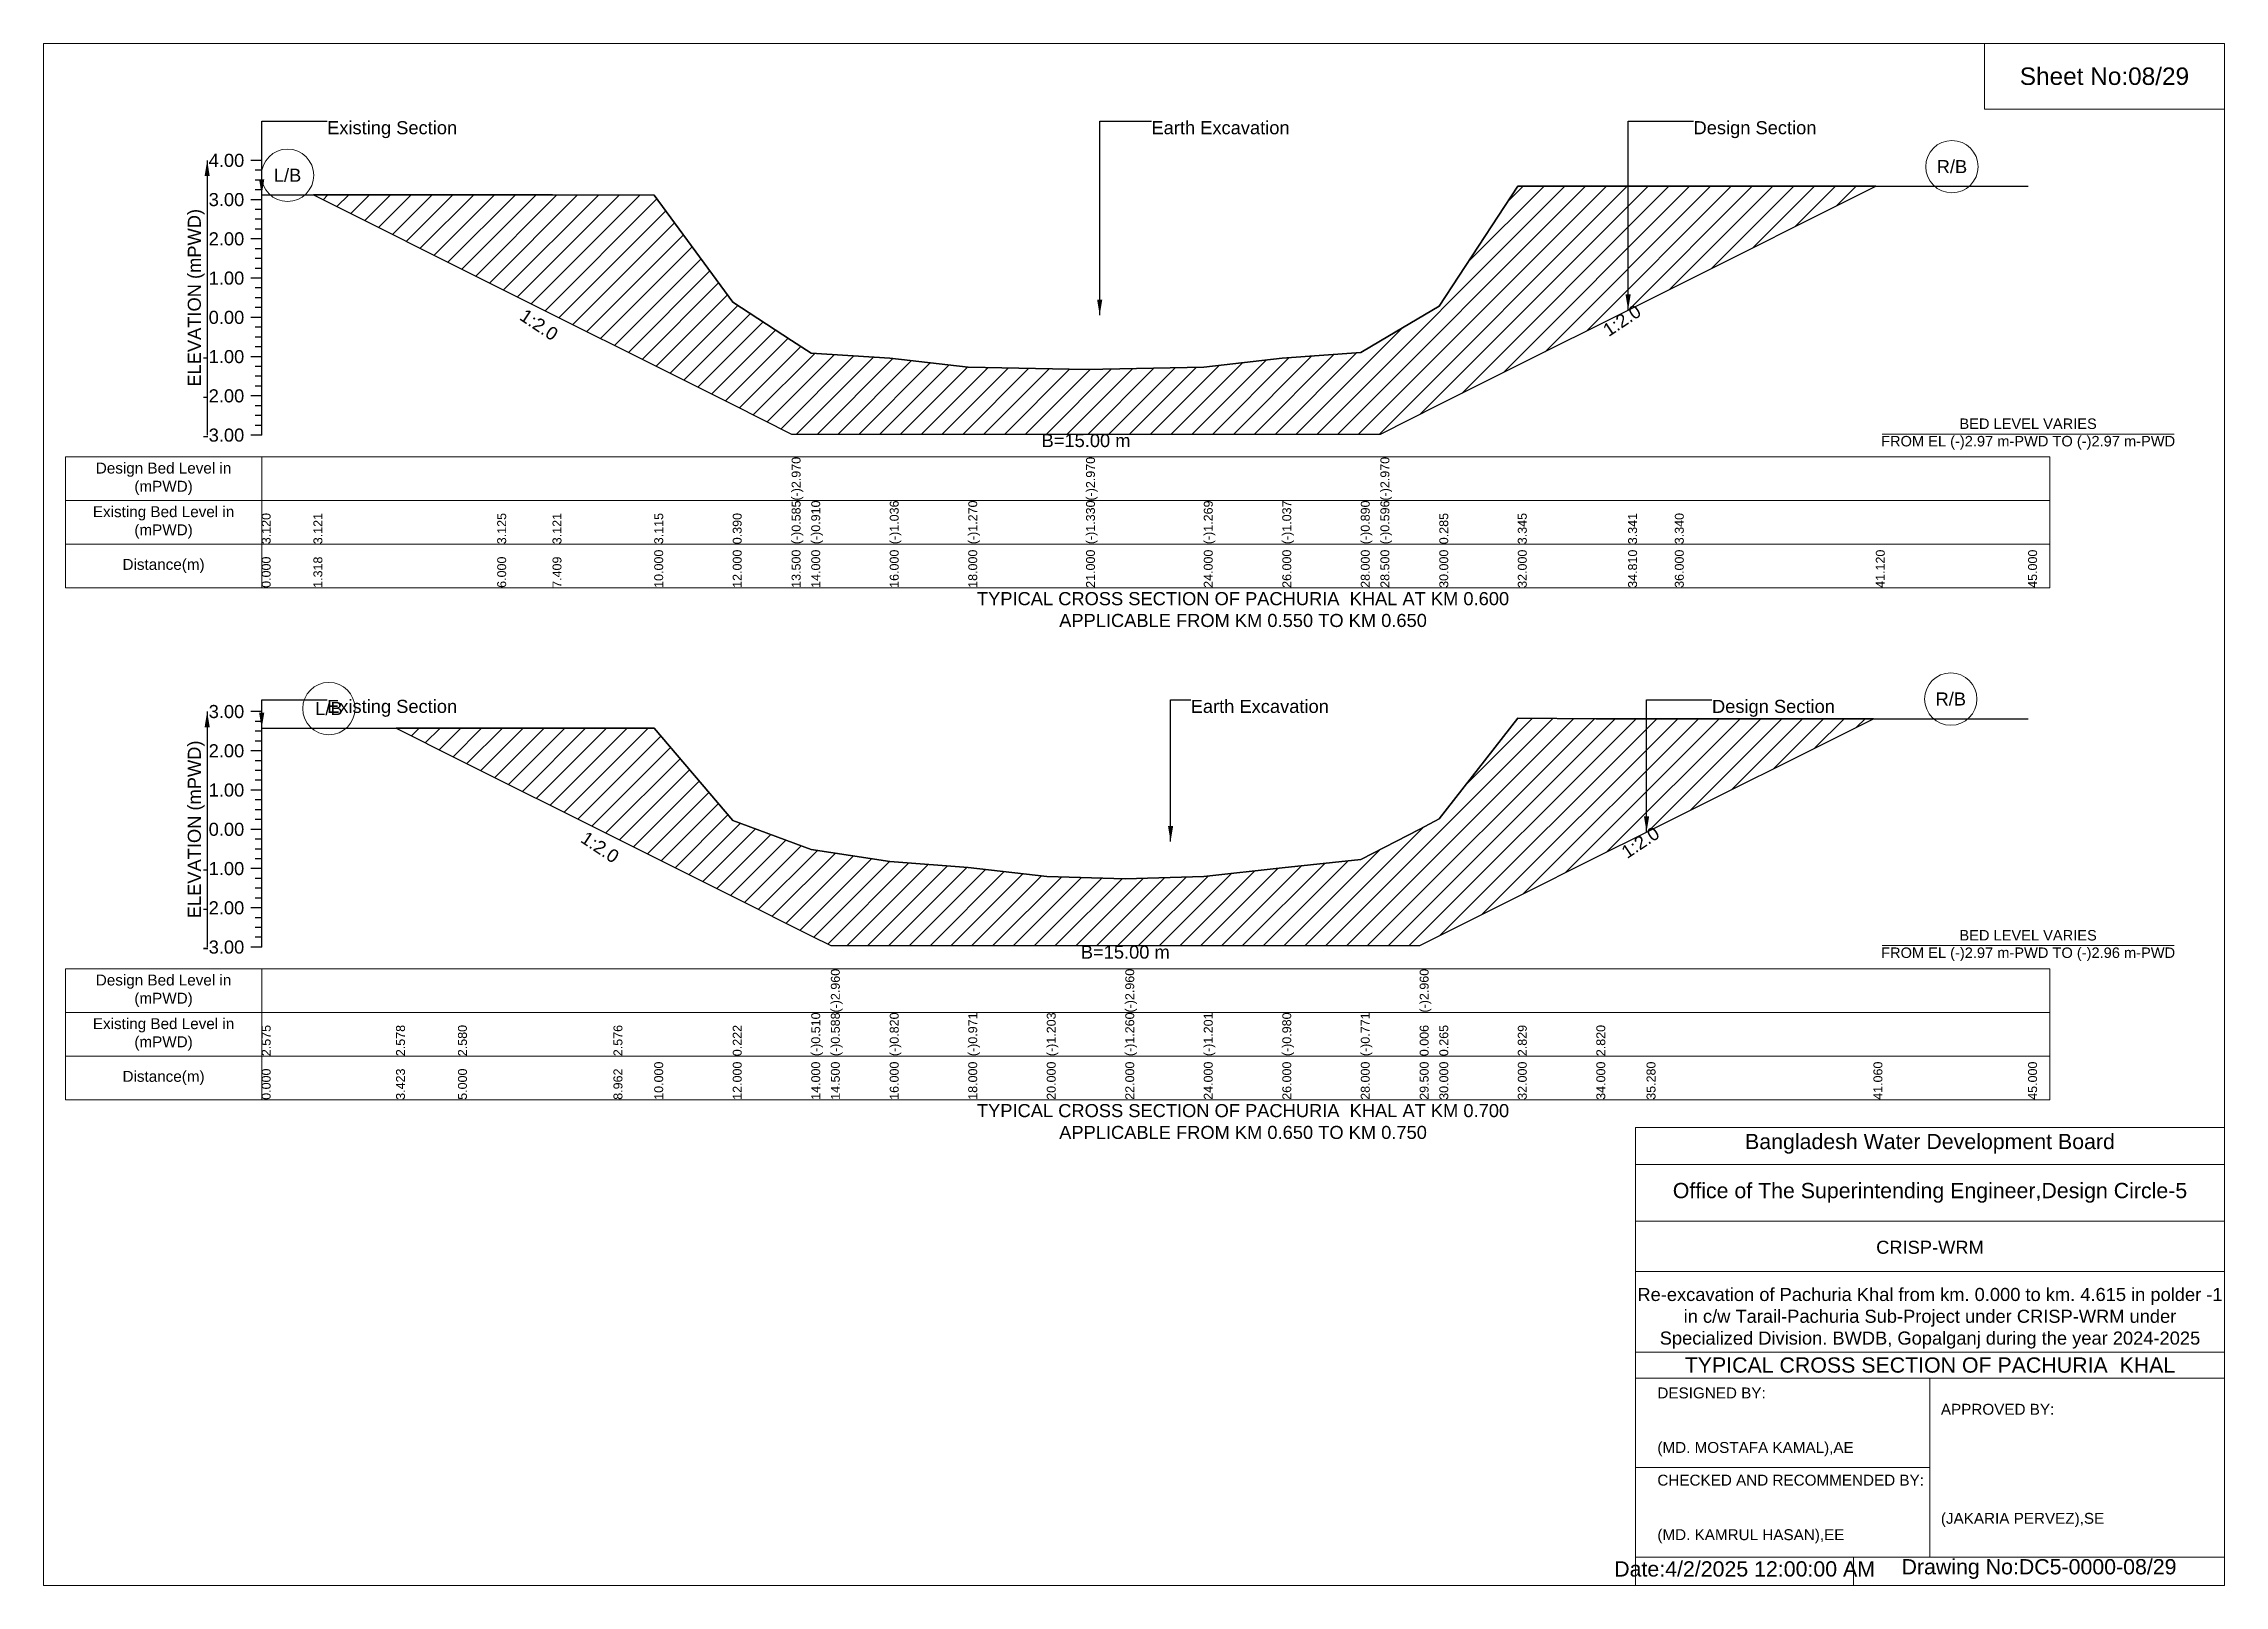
# Model space of a CAD drawing. Header units: inches. Extents: x 91000 to 388000, y -5656 to 0.
# Drawn here: x 170000 to 178000, y -5656 to 0 of the extents above; entities that cross this region are included whole.
import ezdxf

# ---------------------------------------------------------------- set-up
doc = ezdxf.new("R2010")
doc.units = ezdxf.units.IN
doc.header["$LTSCALE"] = 7
doc.header["$MEASUREMENT"] = 0
for name, color, linetype, lineweight in [('Cross section Data Border', 7, 'Continuous', 9), ('Cross Section Labels', 7, 'Continuous', 9), ('Existing_Bed_Level for Xsection', 7, 'Continuous', 25), ('Long Section Labels', 7, 'Continuous', 9)]:
    doc.layers.add(name, color=color, linetype=linetype, lineweight=lineweight)
doc.styles.get("Standard").update_dxf_attribs({"font": 'arial.ttf'})
doc.dimstyles.get("Standard").update_dxf_attribs({"dimtxt": 0.18, "dimasz": 0.18, "dimexe": 0.18, "dimexo": 0.0625, "dimgap": 0.09, "dimtad": 0, "dimtih": 1, "dimtoh": 1, "dimdec": 4, "dimzin": 0, "dimdsep": 46, "dimtxsty": 'Standard', "dimcen": 0.09, "dimadec": 0, "dimazin": 0, "dimtfac": 1, "dimtdec": 4, "dimtofl": 0, "dimtmove": 0, "dimatfit": 3, "dimfxl": 1, "dimtolj": 1, "dimtzin": 0, "dimarcsym": 0})

msp = doc.modelspace()

# ---------------------------------------------------------------- texts
at = {"layer": 'Cross section Data Border', "char_height": 40, "width": 640, "attachment_point": 5}
for s, insert in [('Design Bed Level in (mPWD)', (170440, -1596.5)), ('Existing Bed Level in (mPWD)', (170440, -1756.5)), ('Distance(m)', (170440, -1916.5)), ('Design Bed Level in (mPWD)', (170440, -3474.6)), ('Existing Bed Level in (mPWD)', (170440, -3634.6)), ('Distance(m)', (170440, -3794.6))]:
    msp.add_mtext(s, dxfattribs=dict(at, insert=insert))
at = {"layer": 'Cross Section Labels'}
for s, insert, char_height, attachment_point in [('Existing Section', (171040, -284.5), 48, 1), ('Earth Excavation', (174064, -284.5), 48, 1), ('Design Section', (176052.6, -284.5), 48, 1), ('L/B', (170894.9, -483.1), 48, 5), ('R/B', (177000.6, -451.5), 48, 5), ('B=15.00 m', (173824, -1432.2), 48, 2), ('BED LEVEL VARIES ^JFROM EL (-)2.97 m-PWD TO (-)2.97 m-PWD', (177280, -1432.2), 38.4, 5), ('TYPICAL CROSS SECTION OF PACHURIA  KHAL AT KM 0.600^JAPPLICABLE FROM KM 0.550 TO KM 0.650', (174400, -2076.5), 48, 5), ('R/B', (176996.3, -2404.5), 48, 5), ('L/B', (171046.5, -2439.5), 48, 5), ('Existing Section', (171040, -2407.4), 48, 1), ('Earth Excavation', (174208, -2407.4), 48, 1), ('Design Section', (176120.3, -2407.4), 48, 1), ('BED LEVEL VARIES ^JFROM EL (-)2.97 m-PWD TO (-)2.96 m-PWD', (177280, -3308.8), 38.4, 5), ('B=15.00 m', (173968, -3308.8), 48, 2), ('TYPICAL CROSS SECTION OF PACHURIA  KHAL AT KM 0.700^JAPPLICABLE FROM KM 0.650 TO KM 0.750', (174400, -3954.6), 48, 5)]:
    msp.add_mtext(s, dxfattribs=dict(at, insert=insert, char_height=char_height, attachment_point=attachment_point))
at = {"layer": 'Cross Section Labels', "char_height": 48, "attachment_point": 2}
for insert, rotation in [((175776.6, -995.8), 33.69007), ((171830.9, -1011.6), 326.30993), ((175844.3, -2910.6), 33.69007), ((172054.5, -2928), 326.30993)]:
    msp.add_mtext('1:2.0', dxfattribs=dict(at, insert=insert, rotation=rotation))
at = {"layer": 'Existing_Bed_Level for Xsection', "char_height": 48, "attachment_point": 6}
for s, insert in [('4.00', (170736, -428.5)), ('3.00', (170736, -572.5)), ('2.00', (170736, -716.5)), ('1.00', (170736, -860.5)), ('0.00', (170736, -1004.5)), ('-1.00', (170736, -1148.5)), ('-2.00', (170736, -1292.5)), ('-3.00', (170736, -1436.5)), ('3.00', (170736, -2450.6)), ('2.00', (170736, -2594.6)), ('1.00', (170736, -2738.6)), ('0.00', (170736, -2882.6)), ('-1.00', (170736, -3026.6)), ('-2.00', (170736, -3170.6)), ('-3.00', (170736, -3314.6))]:
    msp.add_mtext(s, dxfattribs=dict(at, insert=insert))
at = {"layer": 'Existing_Bed_Level for Xsection', "rotation": 90}
for s, insert, char_height, attachment_point in [('ELEVATION (mPWD)', (170560, -932.5), 48, 5), ('(-)2.970', (172744, -1676.5), 32.8, 1), ('(-)2.970', (173824, -1676.5), 32.8, 1), ('(-)2.970', (174904, -1676.5), 32.8, 1), ('(-)0.585', (172744, -1836.5), 32.8, 1), ('(-)0.910', (172816, -1836.5), 32.8, 1), ('(-)1.036', (173104, -1836.5), 32.8, 1), ('(-)1.270', (173392, -1836.5), 32.8, 1), ('(-)1.330', (173824, -1836.5), 32.8, 1), ('(-)1.269', (174256, -1836.5), 32.8, 1), ('(-)1.037', (174544, -1836.5), 32.8, 1), ('(-)0.890', (174832, -1836.5), 32.8, 1), ('(-)0.596', (174904, -1836.5), 32.8, 1), ('3.120', (170800, -1836.5), 32.8, 1), ('3.121', (170989.8, -1836.5), 32.8, 1), ('3.125', (171664, -1836.5), 32.8, 1), ('3.121', (171866.9, -1836.5), 32.8, 1), ('3.115', (172240, -1836.5), 32.8, 1), ('0.390', (172528, -1836.5), 32.8, 1), ('0.285', (175120, -1836.5), 32.8, 1), ('3.345', (175408, -1836.5), 32.8, 1), ('3.341', (175812.6, -1836.5), 32.8, 1), ('3.340', (175984, -1836.5), 32.8, 1), ('0.000', (170800, -1996.5), 32.8, 1), ('1.318', (170989.8, -1996.5), 32.8, 1), ('6.000', (171664, -1996.5), 32.8, 1), ('7.409', (171866.9, -1996.5), 32.8, 1), ('10.000', (172240, -1996.5), 32.8, 1), ('12.000', (172528, -1996.5), 32.8, 1), ('13.500', (172744, -1996.5), 32.8, 1), ('14.000', (172816, -1996.5), 32.8, 1), ('16.000', (173104, -1996.5), 32.8, 1), ('18.000', (173392, -1996.5), 32.8, 1), ('21.000', (173824, -1996.5), 32.8, 1), ('24.000', (174256, -1996.5), 32.8, 1), ('26.000', (174544, -1996.5), 32.8, 1), ('28.000', (174832, -1996.5), 32.8, 1), ('28.500', (174904, -1996.5), 32.8, 1), ('30.000', (175120, -1996.5), 32.8, 1), ('32.000', (175408, -1996.5), 32.8, 1), ('34.810', (175812.6, -1996.5), 32.8, 1), ('36.000', (175984, -1996.5), 32.8, 1), ('41.120', (176721.3, -1996.5), 32.8, 1), ('45.000', (177280, -1996.5), 32.8, 1), ('ELEVATION (mPWD)', (170560, -2882.6), 48, 5), ('(-)2.960', (172888, -3554.6), 32.8, 1), ('(-)2.960', (173968, -3554.6), 32.8, 1), ('(-)2.960', (175048, -3554.6), 32.8, 1), ('(-)0.510', (172816, -3714.6), 32.8, 1), ('(-)0.588', (172888, -3714.6), 32.8, 1), ('(-)0.820', (173104, -3714.6), 32.8, 1), ('(-)0.971', (173392, -3714.6), 32.8, 1), ('(-)1.203', (173680, -3714.6), 32.8, 1), ('(-)1.260', (173968, -3714.6), 32.8, 1), ('(-)1.201', (174256, -3714.6), 32.8, 1), ('(-)0.980', (174544, -3714.6), 32.8, 1), ('(-)0.771', (174832, -3714.6), 32.8, 1), ('2.575', (170800, -3714.6), 32.8, 1), ('2.578', (171292.9, -3714.6), 32.8, 1), ('2.580', (171520, -3714.6), 32.8, 1), ('2.576', (172090.5, -3714.6), 32.8, 1), ('0.222', (172528, -3714.6), 32.8, 1), ('0.006', (175048, -3714.6), 32.8, 1), ('0.265', (175120, -3714.6), 32.8, 1), ('2.829', (175408, -3714.6), 32.8, 1), ('2.820', (175696, -3714.6), 32.8, 1), ('10.000', (172240, -3874.6), 32.8, 1), ('12.000', (172528, -3874.6), 32.8, 1), ('14.000', (172816, -3874.6), 32.8, 1), ('14.500', (172888, -3874.6), 32.8, 1), ('16.000', (173104, -3874.6), 32.8, 1), ('18.000', (173392, -3874.6), 32.8, 1), ('20.000', (173680, -3874.6), 32.8, 1), ('22.000', (173968, -3874.6), 32.8, 1), ('24.000', (174256, -3874.6), 32.8, 1), ('26.000', (174544, -3874.6), 32.8, 1), ('28.000', (174832, -3874.6), 32.8, 1), ('29.500', (175048, -3874.6), 32.8, 1), ('30.000', (175120, -3874.6), 32.8, 1), ('32.000', (175408, -3874.6), 32.8, 1), ('34.000', (175696, -3874.6), 32.8, 1), ('35.280', (175880.3, -3874.6), 32.8, 1), ('41.060', (176712.6, -3874.6), 32.8, 1), ('45.000', (177280, -3874.6), 32.8, 1), ('0.000', (170800, -3874.6), 32.8, 1), ('3.423', (171292.9, -3874.6), 32.8, 1), ('5.000', (171520, -3874.6), 32.8, 1), ('8.962', (172090.5, -3874.6), 32.8, 1)]:
    msp.add_mtext(s, dxfattribs=dict(at, insert=insert, char_height=char_height, attachment_point=attachment_point))
at = {"layer": 'Long Section Labels', "attachment_point": 5}
for s, insert, char_height in [('Sheet No:08/29', (177560, -120), 64), ('Bangladesh Water Development Board', (176920, -4036), 56), ('Office of The Superintending Engineer,Design Circle-5', (176920, -4216), 56)]:
    msp.add_mtext(s, dxfattribs=dict(at, insert=insert, char_height=char_height))
at = {"layer": 'Long Section Labels'}
for s, insert, char_height, width, attachment_point in [('CRISP-WRM', (176920, -4416), 48, 2240, 5), ('Re-excavation of Pachuria Khal from km. 0.000 to km. 4.615 in polder -1  in c/w Tarail-Pachuria Sub-Project under CRISP-WRM under Specialized Division. BWDB, Gopalganj during the year 2024-2025', (176920, -4676), 48, 2160, 5), ('TYPICAL CROSS SECTION OF PACHURIA  KHAL', (176920, -4848), 56, 2240, 5), ('DESIGNED BY:^J^J^J(MD. MOSTAFA KAMAL),AE', (175920, -5056), 40, 1120, 4), ('APPROVED BY:^J^J^J^J^J^J(JAKARIA PERVEZ),SE', (176960, -5216), 40, 1120, 4), ('CHECKED AND RECOMMENDED BY:^J^J^J(MD. KAMRUL HASAN),EE', (175920, -5376), 40, 1120, 4), ('Date:4/2/2025 12:00:00 AM', (176240, -5596), 56, 1120, 5), ('Drawing No:DC5-0000-08/29', (177320, -5596), 56, 1760, 5)]:
    msp.add_mtext(s, dxfattribs=dict(at, insert=insert, char_height=char_height, width=width, attachment_point=attachment_point))

# ---------------------------------------------------------------- hatches: boundary and pattern name
at = {"layer": 'Existing_Bed_Level for Xsection'}
h = msp.add_hatch(dxfattribs=at)
h.set_pattern_fill('ANSI31', color=256, scale=432, style=0)
h.paths.add_polyline_path([(170989.8, -555), (171664, -892.2), (171866.9, -993.6), (172240, -1180.2), (172528, -1324.2), (172744, -1432.2), (172816, -1432.2), (173104, -1432.2), (173392, -1432.2), (173824, -1432.2), (174256, -1432.2), (174544, -1432.2), (174832, -1432.2), (174904, -1432.2), (175120, -1324.2), (175408, -1180.2), (175812.6, -977.8), (175984, -892.2), (176721.3, -523.5), (175984, -523.5), (175812.6, -523.3), (175408, -522.8), (175120, -963.4), (174904, -1090.3), (174832, -1132.6), (174544, -1153.8), (174256, -1187.2), (173824, -1196), (173392, -1187.4), (173104, -1153.7), (172816, -1135.5), (172744, -1088.7), (172528, -948.3), (172240, -555.9), (171866.9, -555), (171664, -554.5)])
h = msp.add_hatch(dxfattribs=at)
h.set_pattern_fill('ANSI31', color=256, scale=432, style=0)
h.paths.add_polyline_path([(171292.9, -2511.3), (171520, -2624.8), (172090.5, -2910), (172240, -2984.8), (172528, -3128.8), (172816, -3272.8), (172888, -3308.8), (173104, -3308.8), (173392, -3308.8), (173680, -3308.8), (173968, -3308.8), (174256, -3308.8), (174544, -3308.8), (174832, -3308.8), (175048, -3308.8), (175120, -3272.8), (175408, -3128.8), (175696, -2984.8), (175880.3, -2892.6), (176712.6, -2476.5), (175880.3, -2476.5), (175696, -2476.5), (175408, -2475.2), (175120, -2844.4), (175048, -2881.7), (174832, -2993.6), (174544, -3023.7), (174256, -3055.5), (173968, -3064), (173680, -3055.8), (173392, -3022.4), (173104, -3000.6), (172888, -2967.2), (172816, -2956), (172528, -2850.6), (172240, -2511.8), (172090.5, -2511.6), (171520, -2511)])

# ---------------------------------------------------------------- linework, layer by layer
at = {"layer": 'Cross section Data Border'}
for points in [[(170080, -1516.5), (177360, -1516.5), (177360, -1996.5), (170080, -1996.5)], [(170080, -3394.6), (177360, -3394.6), (177360, -3874.6), (170080, -3874.6)]]:
    msp.add_lwpolyline(points, close=True, dxfattribs=at)
for points in [[(170800, -1516.5), (170800, -1996.5)], [(170080, -1676.5), (177360, -1676.5)], [(170080, -1836.5), (177360, -1836.5)], [(170800, -3394.6), (170800, -3874.6)], [(170080, -3554.6), (177360, -3554.6)], [(170080, -3714.6), (177360, -3714.6)]]:
    msp.add_lwpolyline(points, dxfattribs=at)
at = {"layer": 'Cross Section Labels'}
for points in [[(176744.2, -1432.2), (177815.8, -1432.2)], [(176744.2, -3308.8), (177815.8, -3308.8)]]:
    msp.add_lwpolyline(points, dxfattribs=at)
for centre in [(170894.9, -483.1), (177000.6, -451.5), (176996.3, -2404.5), (171046.5, -2439.5)]:
    msp.add_circle(centre, 96, dxfattribs=at)
at = {"layer": 'Existing_Bed_Level for Xsection'}
for points in [[(170800, -428.5), (170760, -428.5)], [(170800, -464.5), (170776, -464.5)], [(170800, -1436.5), (170800, -1292.5), (170800, -1148.5), (170800, -1004.5), (170800, -860.5), (170800, -716.5), (170800, -572.5), (170800, -428.5)], [(170800, -500.5), (170776, -500.5)], [(170800, -536.5), (170776, -536.5)], [(170800, -555.2), (170989.8, -555), (171664, -554.5), (171866.9, -555), (172240, -555.9), (172528, -948.3), (172744, -1088.7), (172744, -1088.7), (172816, -1135.5), (173104, -1153.7), (173392, -1187.4), (173824, -1196), (173824, -1196), (174256, -1187.2), (174544, -1153.8), (174832, -1132.6), (174904, -1090.3), (174904, -1090.3), (175120, -963.4), (175408, -522.8), (175812.6, -523.3), (175984, -523.5), (176721.3, -523.5), (177280, -523.5)], [(170800, -572.5), (170760, -572.5)], [(170800, -608.5), (170776, -608.5)], [(170800, -716.5), (170760, -716.5)], [(170800, -644.5), (170776, -644.5)], [(170800, -680.5), (170776, -680.5)], [(170800, -752.5), (170776, -752.5)], [(170800, -788.5), (170776, -788.5)], [(170800, -860.5), (170760, -860.5)], [(170800, -824.5), (170776, -824.5)], [(170800, -896.5), (170776, -896.5)], [(170800, -932.5), (170776, -932.5)], [(170800, -1004.5), (170760, -1004.5)], [(170800, -968.5), (170776, -968.5)], [(170800, -1040.5), (170776, -1040.5)], [(170800, -1076.5), (170776, -1076.5)], [(170800, -1112.5), (170776, -1112.5)], [(170800, -1148.5), (170760, -1148.5)], [(170800, -1184.5), (170776, -1184.5)], [(170800, -1220.5), (170776, -1220.5)], [(170800, -1256.5), (170776, -1256.5)], [(170800, -1292.5), (170760, -1292.5)], [(170800, -1328.5), (170776, -1328.5)], [(170800, -1436.5), (170760, -1436.5)], [(170800, -1364.5), (170776, -1364.5)], [(170800, -1400.5), (170776, -1400.5)], [(170800, -2450.6), (170760, -2450.6)], [(170800, -3314.6), (170800, -3170.6), (170800, -3026.6), (170800, -2882.6), (170800, -2738.6), (170800, -2594.6), (170800, -2450.6)], [(170800, -2511.8), (171292.9, -2511.3), (171520, -2511), (172090.5, -2511.6), (172240, -2511.8), (172528, -2850.6), (172816, -2956), (172888, -2967.2), (172888, -2967.2), (173104, -3000.6), (173392, -3022.4), (173680, -3055.8), (173968, -3064), (173968, -3064), (174256, -3055.5), (174544, -3023.7), (174832, -2993.6), (175048, -2881.7), (175048, -2881.7), (175120, -2844.4), (175408, -2475.2), (175696, -2476.5), (175880.3, -2476.5), (176712.6, -2476.5), (177280, -2476.5)], [(170800, -2486.6), (170776, -2486.6)], [(170800, -2522.6), (170776, -2522.6)], [(170800, -2558.6), (170776, -2558.6)], [(170800, -2594.6), (170760, -2594.6)], [(170800, -2630.6), (170776, -2630.6)], [(170800, -2666.6), (170776, -2666.6)], [(170800, -2702.6), (170776, -2702.6)], [(170800, -2738.6), (170760, -2738.6)], [(170800, -2774.6), (170776, -2774.6)], [(170800, -2810.6), (170776, -2810.6)], [(170800, -2846.6), (170776, -2846.6)], [(170800, -2882.6), (170760, -2882.6)], [(170800, -2918.6), (170776, -2918.6)], [(170800, -2954.6), (170776, -2954.6)], [(170800, -3026.6), (170760, -3026.6)], [(170800, -2990.6), (170776, -2990.6)], [(170800, -3062.6), (170776, -3062.6)], [(170800, -3098.6), (170776, -3098.6)], [(170800, -3170.6), (170760, -3170.6)], [(170800, -3134.6), (170776, -3134.6)], [(170800, -3206.6), (170776, -3206.6)], [(170800, -3242.6), (170776, -3242.6)], [(170800, -3278.6), (170776, -3278.6)], [(170800, -3314.6), (170760, -3314.6)]]:
    msp.add_lwpolyline(points, dxfattribs=at)
for points in [[(170989.8, -555), (170989.8, -555), (171664, -892.2), (171866.9, -993.6), (172240, -1180.2), (172528, -1324.2), (172744, -1432.2), (172744, -1432.2), (172816, -1432.2), (173104, -1432.2), (173392, -1432.2), (173824, -1432.2), (173824, -1432.2), (174256, -1432.2), (174544, -1432.2), (174832, -1432.2), (174904, -1432.2), (174904, -1432.2), (175120, -1324.2), (175408, -1180.2), (175812.6, -977.8), (175984, -892.2), (176721.3, -523.5), (175984, -523.5), (175812.6, -523.3), (175408, -522.8), (175120, -963.4), (174904, -1090.3), (174904, -1090.3), (174832, -1132.6), (174544, -1153.8), (174256, -1187.2), (173824, -1196), (173824, -1196), (173392, -1187.4), (173104, -1153.7), (172816, -1135.5), (172744, -1088.7), (172744, -1088.7), (172528, -948.3), (172240, -555.9), (171866.9, -555), (171664, -554.5), (170989.8, -555)], [(171292.9, -2511.3), (171292.9, -2511.3), (171520, -2624.8), (172090.5, -2910), (172240, -2984.8), (172528, -3128.8), (172816, -3272.8), (172888, -3308.8), (172888, -3308.8), (173104, -3308.8), (173392, -3308.8), (173680, -3308.8), (173968, -3308.8), (173968, -3308.8), (174256, -3308.8), (174544, -3308.8), (174832, -3308.8), (175048, -3308.8), (175048, -3308.8), (175120, -3272.8), (175408, -3128.8), (175696, -2984.8), (175880.3, -2892.6), (176712.6, -2476.5), (176712.6, -2476.5), (176712.6, -2476.5), (175880.3, -2476.5), (175696, -2476.5), (175408, -2475.2), (175120, -2844.4), (175048, -2881.7), (175048, -2881.7), (174832, -2993.6), (174544, -3023.7), (174256, -3055.5), (173968, -3064), (173968, -3064), (173680, -3055.8), (173392, -3022.4), (173104, -3000.6), (172888, -2967.2), (172888, -2967.2), (172816, -2956), (172528, -2850.6), (172240, -2511.8), (172090.5, -2511.6), (171520, -2511), (171292.9, -2511.3)]]:
    msp.add_lwpolyline(points, close=True, dxfattribs=at)
at = {"layer": 'Long Section Labels'}
for points in [[(170000, 0), (178000, 0), (178000, -5656), (170000, -5656)], [(177120, 0), (178000, 0), (178000, -240), (177120, -240)]]:
    msp.add_lwpolyline(points, close=True, dxfattribs=at)
for points in [[(175840, -5656), (175840, -3976), (178000, -3976)], [(175840, -4112), (178000, -4112)], [(175840, -4320), (178000, -4320)], [(175840, -4504), (178000, -4504)], [(175840, -4800), (178000, -4800)], [(175840, -4896), (178000, -4896)], [(176920, -4896), (176920, -5552)], [(175840, -5224), (176920, -5224)], [(175840, -5552), (178000, -5552)], [(176640, -5552), (176640, -5656)]]:
    msp.add_lwpolyline(points, dxfattribs=at)

msp.set_redraw_order([(e.dxf.handle, doc.entitydb.next_handle()) for e in msp.query("TEXT MTEXT ATTDEF DIMENSION ARC_DIMENSION")])  # texts and dimensions are drawn at this point

# ---------------------------------------------------------------- leaders
at = {"layer": 'Cross Section Labels', "annotation_type": 0, "has_hookline": 1, "hookline_direction": 0}
for points, text_width in [([(170800, -555.2), (170800, -284.5), (171039.9, -284.5)], 467.2), ([(173874.2, -996.6), (173874.2, -284.5), (174063.9, -284.5)], 497), ([(175812.6, -977.8), (175812.6, -284.5), (176052.5, -284.5)], 441.2), ([(170800, -2511.8), (170800, -2407.4), (171039.9, -2407.4)], 467.2), ([(174134.2, -2927.6), (174134.2, -2407.4), (174207.9, -2407.4)], 497), ([(175880.3, -2892.6), (175880.3, -2407.4), (176120.2, -2407.4)], 441.2)]:
    msp.add_leader(points, dimstyle='Standard', override={"dimasz": 57.6}, dxfattribs=dict(at, text_width=text_width))
at = {"layer": 'Existing_Bed_Level for Xsection'}
for points in [[(170600, -428.5), (170600, -1436.5)], [(170600, -2450.6), (170600, -3314.6)]]:
    msp.add_leader(points, dimstyle='Standard', override={"dimasz": 57.6}, dxfattribs=at)

doc.saveas('drawing.dxf')
